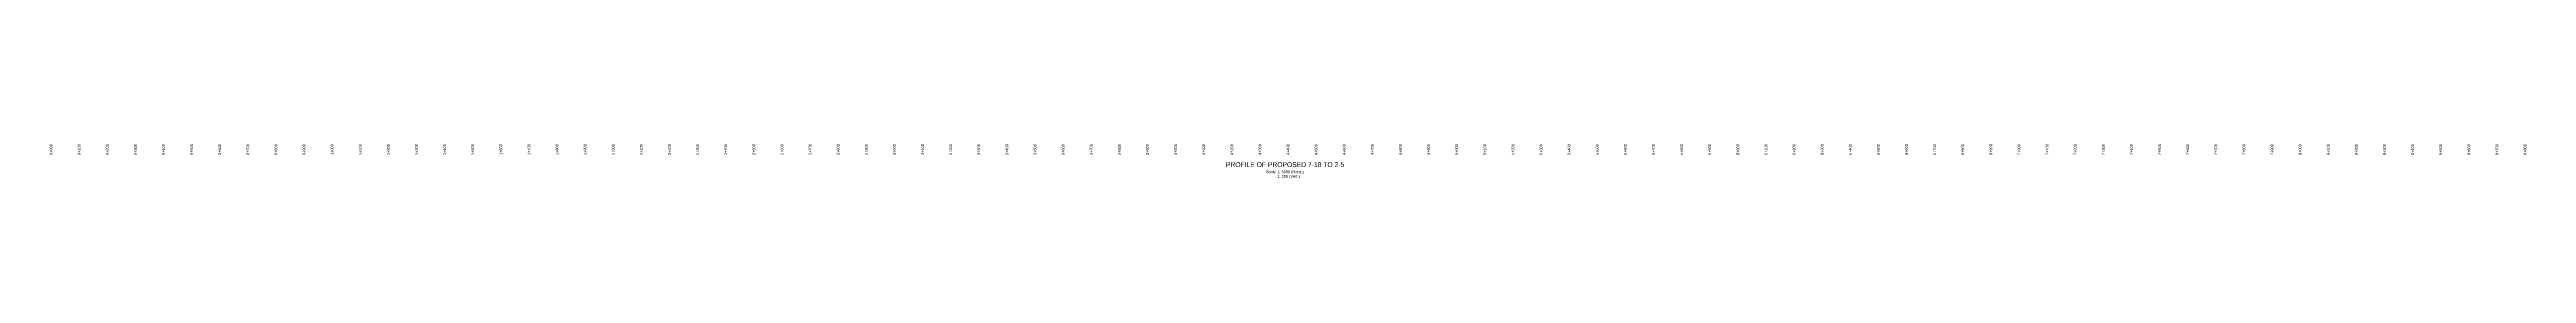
# Model space of a CAD drawing. Extents: x 507565 to 531726, y 6009554 to 6022365.
# Drawn here: x 522880 to 531694, y 6010454 to 6010576 of the extents above; entities that cross this region are included whole.
import ezdxf
from ezdxf.enums import TextEntityAlignment as Align

# ---------------------------------------------------------------- set-up
doc = ezdxf.new("R2010")
doc.units = 0
doc.header["$LTSCALE"] = 5
for name, color, linetype in [('DETAIL-T', 7, 'Continuous'), ('L-DETAIL-T', 3, 'Continuous'), ('S-T7', 7, 'Continuous')]:
    doc.layers.add(name, color=color, linetype=linetype)
doc.styles.add('140', font='ARIALN.TTF', dxfattribs={"height": 15})
doc.styles.add('80', font='ARIALN.TTF', dxfattribs={"height": 10})
doc.styles.add('80L', font='ARIALN.TTF', dxfattribs={"height": 10})

msp = doc.modelspace()

# ---------------------------------------------------------------- texts
at = {"layer": 'DETAIL-T', "insert": (527208.89, 6010483.686), "char_height": 9.99999, "attachment_point": 1, "style": '80L'}
msp.add_mtext_dynamic_manual_height_columns('Scale^I1: 5000 (Horiz.)\\P^I1: 200 (Vert.)', width=216.8972, gutter_width=44.957, heights=[0], dxfattribs=at)
at = {"layer": 'L-DETAIL-T', "insert": (527276.826, 6010512.731), "char_height": 17.49998, "width": 384.90138, "attachment_point": 2, "rotation": 0.0000002, "style": '140'}
msp.add_mtext('PROFILE OF PROPOSED 7-18 TO 2-5', dxfattribs=at)
at = {"layer": 'S-T7', "style": '80'}
for s, p in [('0+000', (522885.181, 6010576.638)), ('0+100', (522985.224, 6010576.638)), ('0+200', (523085.266, 6010576.638)), ('0+300', (523185.309, 6010576.638)), ('0+400', (523285.351, 6010576.638)), ('0+500', (523385.394, 6010576.638)), ('0+600', (523485.436, 6010576.638)), ('0+700', (523585.479, 6010576.638)), ('0+800', (523685.521, 6010576.638)), ('0+900', (523785.564, 6010576.638)), ('1+000', (523885.606, 6010576.638)), ('1+100', (523985.649, 6010576.638)), ('1+200', (524085.691, 6010576.638)), ('1+300', (524185.734, 6010576.638)), ('1+400', (524285.776, 6010576.638)), ('1+500', (524385.819, 6010576.638)), ('1+600', (524485.861, 6010576.638)), ('1+700', (524585.904, 6010576.638)), ('1+800', (524685.946, 6010576.638)), ('1+900', (524785.989, 6010576.638)), ('2+000', (524886.031, 6010576.638)), ('2+100', (524986.074, 6010576.638)), ('2+200', (525086.116, 6010576.638)), ('2+300', (525186.159, 6010576.638)), ('2+400', (525286.201, 6010576.638)), ('2+500', (525386.244, 6010576.638)), (' 2+600', (525486.286, 6010576.638)), ('2+700', (525586.329, 6010576.638)), ('2+800', (525686.371, 6010576.638)), ('2+900', (525786.414, 6010576.638)), ('3+000', (525886.456, 6010576.638)), ('3+100', (525986.499, 6010576.638)), ('3+200', (526086.541, 6010576.638)), ('3+300', (526186.584, 6010576.638)), ('3+400', (526286.626, 6010576.638)), ('3+500', (526386.669, 6010576.638)), ('3+600', (526486.711, 6010576.638)), ('3+700', (526586.754, 6010576.638)), ('3+800', (526686.796, 6010576.638)), ('3+900', (526786.839, 6010576.638)), ('4+000', (526886.881, 6010576.638)), ('4+100', (526986.924, 6010576.638)), ('4+200', (527086.966, 6010576.638)), ('4+300', (527187.009, 6010576.638)), ('4+400', (527287.051, 6010576.638)), ('4+500', (527387.094, 6010576.638)), ('4+600', (527487.136, 6010576.638)), ('4+700', (527587.179, 6010576.638)), ('4+800', (527687.221, 6010576.638)), ('4+900', (527787.264, 6010576.638)), ('5+000', (527887.306, 6010576.638)), ('5+100', (527987.349, 6010576.638)), ('5+200', (528087.391, 6010576.638)), ('5+300', (528187.434, 6010576.638)), ('5+400', (528287.476, 6010576.638)), ('5+500', (528387.519, 6010576.638)), ('5+600', (528487.561, 6010576.638)), ('5+700', (528587.604, 6010576.638)), ('5+800', (528687.646, 6010576.638)), ('5+900', (528787.689, 6010576.638)), ('6+000', (528887.731, 6010576.638)), ('6+100', (528987.774, 6010576.638)), ('6+200', (529087.816, 6010576.638)), ('6+300', (529187.859, 6010576.638)), ('6+400', (529287.901, 6010576.638)), ('6+500', (529387.944, 6010576.638)), ('6+600', (529487.986, 6010576.638)), ('6+700', (529588.029, 6010576.638)), ('6+800', (529688.071, 6010576.638)), ('6+900', (529788.114, 6010576.638)), ('7+000', (529888.156, 6010576.638)), ('7+100', (529988.199, 6010576.638)), ('7+200', (530088.241, 6010576.638)), ('7+300', (530188.284, 6010576.638)), ('7+400', (530288.326, 6010576.638)), ('7+500', (530388.369, 6010576.638)), ('7+600', (530488.411, 6010576.638)), ('7+700', (530588.454, 6010576.638)), ('7+800', (530688.496, 6010576.638)), ('7+900', (530788.539, 6010576.638)), ('8+000', (530888.581, 6010576.638)), ('8+100', (530988.624, 6010576.638)), ('8+200', (531088.666, 6010576.638)), ('8+300', (531188.709, 6010576.638)), ('8+400', (531288.751, 6010576.638)), ('8+500', (531388.794, 6010576.638)), ('8+600', (531488.836, 6010576.638)), ('8+700', (531588.878, 6010576.638)), ('8+800', (531688.921, 6010576.638))]:
    msp.add_text(s, height=10.0042, rotation=90, dxfattribs=at).set_placement(p, align=Align.MIDDLE_RIGHT)

doc.saveas('drawing.dxf')
